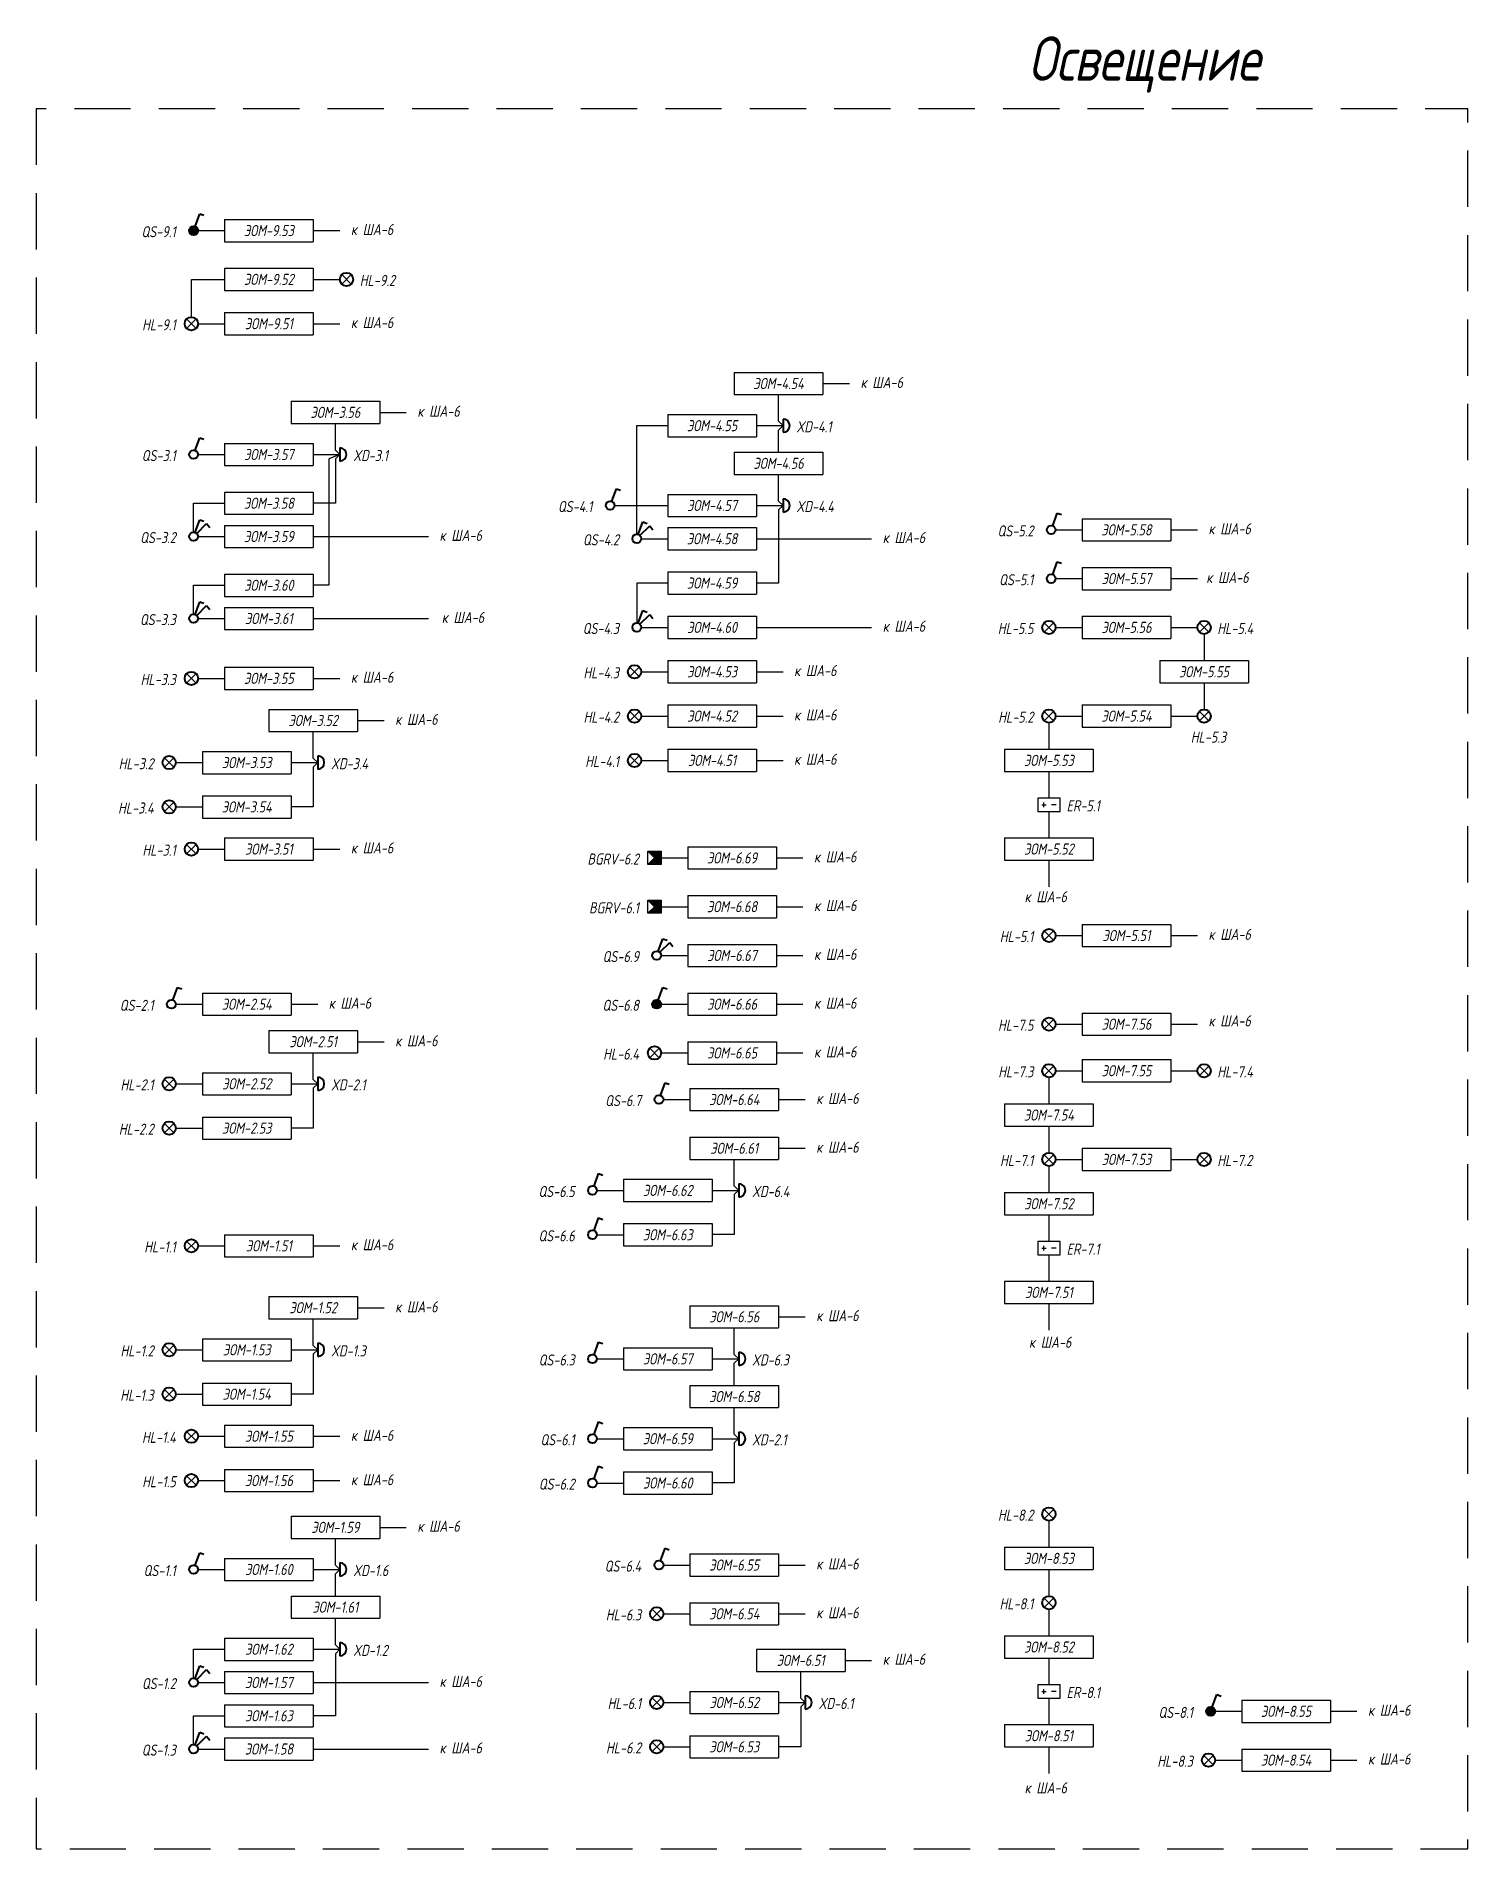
# Model space of a CAD drawing. Header units: millimetres. Extents: x -1048 to 2740, y -712 to 253.
# Drawn here: x -150 to 173, y -711.5 to -302.7 of the extents above; entities that cross this region are included whole.
import ezdxf
from ezdxf.enums import TextEntityAlignment as Align

# ---------------------------------------------------------------- set-up
doc = ezdxf.new("R2010")
doc.units = ezdxf.units.MM
doc.linetypes.add('DASHED', pattern=[19.05, 12.7, -6.35])
doc.layers.add('noprint', color=2, linetype='Continuous', plot=False)
doc.styles.get("Standard").update_dxf_attribs({"font": 'arial.ttf'})
doc.styles.add('ГОСТ-ISOCPEUR', font='isocpeui.ttf', dxfattribs={"width": 0.8})
doc.linetypes.add('12V', pattern='A,12.7,-5.08,["12V",Standard,S=2.54,R=0,X=-2.54,Y=-1.27],-5.08', length=22.86)
doc.linetypes.add('220V_LINE', pattern='A,0.2,-0.05,["~220V",Standard,S=0.1,R=0,X=0,Y=-0.05],-0.4,0.1', length=0.75)

msp = doc.modelspace()

# ---------------------------------------------------------------- texts
at = {"style": 'ГОСТ-ISOCPEUR', "width": 0.8}
for s, p in [('QS-9.1', (-118.5, -348)), ('HL-9.1', (-118.5, -369)), ('QS-3.1', (-118.5, -398.5)), ('QS-4.1', (-24.5, -410)), ('QS-3.2', (-118.5, -417)), ('QS-4.2', (-18.5, -417.5)), ('QS-5.2', (75, -415.5)), ('QS-5.1', (75, -426.5)), ('QS-3.3', (-118.5, -435.5)), ('QS-4.3', (-18.5, -437.5)), ('HL-5.5', (75, -437.5)), ('HL-4.3', (-18.5, -447.5)), ('HL-3.3', (-118.5, -449)), ('HL-4.2', (-18.5, -457.5)), ('HL-5.2', (75, -457.5)), ('HL-5.3', (118.5, -462)), ('HL-3.2', (-123.5, -468)), ('HL-4.1', (-18.5, -467.5)), ('HL-3.4', (-123.5, -478)), ('HL-3.1', (-118.5, -487.5)), ('BGRV-6.2', (-14, -489.5)), ('BGRV-6.1', (-14, -500.5)), ('HL-5.1', (75, -507)), ('QS-6.9', (-14, -511.5)), ('QS-2.1', (-123.5, -522.5)), ('QS-6.8', (-14, -522.5)), ('HL-7.5', (75, -527)), ('HL-6.4', (-14, -533.5)), ('HL-7.3', (75, -537.5)), ('HL-2.1', (-123.5, -540.45)), ('QS-6.7', (-13.5, -544)), ('HL-2.2', (-123.5, -550.45)), ('HL-7.1', (75, -557.5)), ('QS-6.5', (-28.5, -564.5)), ('QS-6.6', (-28.5, -574.5)), ('HL-1.1', (-118.5, -577)), ('HL-1.2', (-123.5, -600.45)), ('QS-6.3', (-28.5, -602.5)), ('HL-1.3', (-123.5, -610.45)), ('HL-1.4', (-118.5, -619.95)), ('QS-6.1', (-28.5, -620.5)), ('HL-1.5', (-118.5, -629.95)), ('QS-6.2', (-28.5, -630.5)), ('HL-8.2', (75, -637.5)), ('QS-1.1', (-118.5, -650)), ('QS-6.4', (-13.5, -649)), ('HL-6.3', (-13.5, -660)), ('HL-8.1', (75, -657.5)), ('QS-1.2', (-118.5, -675.5)), ('HL-6.1', (-13.5, -680)), ('QS-8.1', (111, -682)), ('QS-1.3', (-118.5, -690.5)), ('HL-6.2', (-13.5, -690)), ('HL-8.3', (111, -693))]:
    msp.add_text(s, height=2.5, dxfattribs=at).set_placement(p, align=Align.RIGHT)
for s, p in [('к ША-6', (-79, -347.5)), ('HL-9.2', (-77, -359)), ('к ША-6', (-79, -368.5)), ('к ША-6', (36, -382)), ('к ША-6', (-64, -388.5)), ('XD-4.1', (21.5, -392)), ('XD-3.1', (-78.5, -398.5)), ('XD-4.4', (21.5, -410)), ('к ША-6', (114.5, -415)), ('к ША-6', (-59, -416.5)), ('к ША-6', (41, -417)), ('к ША-6', (114, -426)), ('к ША-6', (-58.5, -435)), ('к ША-6', (41, -437)), ('HL-5.4', (116.5, -437.5)), ('к ША-6', (21, -447)), ('к ША-6', (-79, -448.5)), ('к ША-6', (-69, -458)), ('к ША-6', (21, -457)), ('XD-3.4', (-83.5, -468)), ('к ША-6', (21, -467)), ('ER-5.1', (82.5, -477.5)), ('к ША-6', (-79, -487)), ('к ША-6', (25.5, -489)), ('к ША-6', (25.5, -500)), ('к ША-6', (73, -498)), ('к ША-6', (114.5, -506.5)), ('к ША-6', (25.5, -511)), ('к ША-6', (-84, -522)), ('к ША-6', (25.5, -522)), ('к ША-6', (114.5, -526)), ('к ША-6', (-69, -530.5)), ('к ША-6', (25.5, -533)), ('HL-7.4', (116.5, -537.5)), ('XD-2.1', (-83.5, -540.45)), ('к ША-6', (26, -543.5)), ('к ША-6', (26, -554.5)), ('HL-7.2', (116.5, -557.5)), ('XD-6.4', (11.5, -564.5)), ('к ША-6', (-79, -576.5)), ('ER-7.1', (82.5, -577.5)), ('к ША-6', (-69, -590.5)), ('к ША-6', (26, -592.5)), ('к ША-6', (74, -598.5)), ('XD-1.3', (-83.5, -600.45)), ('XD-6.3', (11.5, -602.5)), ('к ША-6', (-79, -619.5)), ('XD-2.1', (11.5, -620.5)), ('к ША-6', (-79, -629.5)), ('к ША-6', (-64, -640)), ('XD-1.6', (-78.5, -650)), ('к ША-6', (26, -648.5)), ('к ША-6', (26, -659.5)), ('XD-1.2', (-78.5, -668)), ('к ША-6', (41, -670)), ('к ША-6', (-59, -675)), ('XD-6.1', (26.5, -680)), ('ER-8.1', (82.5, -677.5)), ('к ША-6', (150.5, -681.5)), ('к ША-6', (-59, -690)), ('к ША-6', (150.5, -692.5)), ('к ША-6', (73, -699))]:
    msp.add_text(s, height=2.5, dxfattribs=at).set_placement(p)
at = {"layer": 'noprint', "style": 'ГОСТ-ISOCPEUR', "width": 0.8}
msp.add_text('Освещение', height=10, dxfattribs=at).set_placement((126.17, -312.7), align=Align.RIGHT)

# ---------------------------------------------------------------- blocks, each defined once
blk = doc.blocks.new('*T99')
at = {"color": 0, "lineweight": -2}
for p, q in [((0, 0), (20, 0)), ((0, 0), (0, -5)), ((20, 0), (20, -5)), ((0, -5), (20, -5))]:
    blk.add_line(p, q, dxfattribs=at)
at = {"color": 0, "insert": (10, -2.5), "char_height": 2.5, "width": 19, "attachment_point": 5, "style": 'ГОСТ-ISOCPEUR'}
blk.add_mtext('{ЭОМ-1.51}', dxfattribs=at)
blk = doc.blocks.new('коробка коммутационная')
at = {"color": 0, "lineweight": -2}
blk.add_line((0, 3), (0, 0), dxfattribs=at)
blk.add_arc((0, 1.5), 1.5, 270, 90, dxfattribs=at)
blk = doc.blocks.new('*T100')
at = {"color": 0, "lineweight": -2}
for p, q in [((0, 0), (20, 0)), ((0, 0), (0, -5)), ((20, 0), (20, -5)), ((0, -5), (20, -5))]:
    blk.add_line(p, q, dxfattribs=at)
at = {"color": 0, "insert": (10, -2.5), "char_height": 2.5, "width": 19, "attachment_point": 5, "style": 'ГОСТ-ISOCPEUR'}
blk.add_mtext('{ЭОМ-1.52}', dxfattribs=at)
blk = doc.blocks.new('*T101')
at = {"color": 0, "lineweight": -2}
for p, q in [((0, 0), (20, 0)), ((0, 0), (0, -5)), ((20, 0), (20, -5)), ((0, -5), (20, -5))]:
    blk.add_line(p, q, dxfattribs=at)
at = {"color": 0, "insert": (10, -2.5), "char_height": 2.5, "width": 19, "attachment_point": 5, "style": 'ГОСТ-ISOCPEUR'}
blk.add_mtext('{ЭОМ-1.53}', dxfattribs=at)
blk = doc.blocks.new('*T102')
at = {"color": 0, "lineweight": -2}
for p, q in [((0, 0), (20, 0)), ((0, 0), (0, -5)), ((20, 0), (20, -5)), ((0, -5), (20, -5))]:
    blk.add_line(p, q, dxfattribs=at)
at = {"color": 0, "insert": (10, -2.5), "char_height": 2.5, "width": 19, "attachment_point": 5, "style": 'ГОСТ-ISOCPEUR'}
blk.add_mtext('{ЭОМ-1.54}', dxfattribs=at)
blk = doc.blocks.new('*T103')
at = {"color": 0, "lineweight": -2}
for p, q in [((0, 0), (20, 0)), ((0, 0), (0, -5)), ((20, 0), (20, -5)), ((0, -5), (20, -5))]:
    blk.add_line(p, q, dxfattribs=at)
at = {"color": 0, "insert": (10, -2.5), "char_height": 2.5, "width": 19, "attachment_point": 5, "style": 'ГОСТ-ISOCPEUR'}
blk.add_mtext('{ЭОМ-1.55}', dxfattribs=at)
blk = doc.blocks.new('*T104')
at = {"color": 0, "lineweight": -2}
for p, q in [((0, 0), (20, 0)), ((0, 0), (0, -5)), ((20, 0), (20, -5)), ((0, -5), (20, -5))]:
    blk.add_line(p, q, dxfattribs=at)
at = {"color": 0, "insert": (10, -2.5), "char_height": 2.5, "width": 19, "attachment_point": 5, "style": 'ГОСТ-ISOCPEUR'}
blk.add_mtext('{ЭОМ-1.56}', dxfattribs=at)
blk = doc.blocks.new('кнопка 1')
at = {"color": 0, "lineweight": -2}
for p, q in [((0.35, 0.94), (1.39, 3.78)), ((1.39, 3.78), (2.34, 3.45))]:
    blk.add_line(p, q, dxfattribs=at)
blk.add_circle((0, 0), 1, dxfattribs=at)
blk = doc.blocks.new('*T142')
at = {"color": 0, "lineweight": -2}
for p, q in [((0, 0), (20, 0)), ((0, 0), (0, -5)), ((20, 0), (20, -5)), ((0, -5), (20, -5))]:
    blk.add_line(p, q, dxfattribs=at)
at = {"color": 0, "insert": (10, -2.5), "char_height": 2.5, "width": 19, "attachment_point": 5, "style": 'ГОСТ-ISOCPEUR'}
blk.add_mtext('{ЭОМ-1.60}', dxfattribs=at)
blk = doc.blocks.new('*T143')
at = {"color": 0, "lineweight": -2}
for p, q in [((0, 0), (20, 0)), ((0, 0), (0, -5)), ((20, 0), (20, -5)), ((0, -5), (20, -5))]:
    blk.add_line(p, q, dxfattribs=at)
at = {"color": 0, "insert": (10, -2.5), "char_height": 2.5, "width": 19, "attachment_point": 5, "style": 'ГОСТ-ISOCPEUR'}
blk.add_mtext('{ЭОМ-1.57}', dxfattribs=at)
blk = doc.blocks.new('кнопка 2')
at = {"color": 0, "lineweight": -2}
for p, q in [((0.35, 0.94), (1.39, 3.78)), ((0.71, 0.71), (2.93, 2.93)), ((1.39, 3.78), (2.34, 3.45)), ((2.93, 2.93), (3.66, 2))]:
    blk.add_line(p, q, dxfattribs=at)
blk.add_circle((0, 0), 1, dxfattribs=at)
blk = doc.blocks.new('*T144')
at = {"color": 0, "lineweight": -2}
for p, q in [((0, 0), (20, 0)), ((0, 0), (0, -5)), ((20, 0), (20, -5)), ((0, -5), (20, -5))]:
    blk.add_line(p, q, dxfattribs=at)
at = {"color": 0, "insert": (10, -2.5), "char_height": 2.5, "width": 19, "attachment_point": 5, "style": 'ГОСТ-ISOCPEUR'}
blk.add_mtext('{ЭОМ-1.58}', dxfattribs=at)
blk = doc.blocks.new('*T145')
at = {"color": 0, "lineweight": -2}
for p, q in [((0, 0), (20, 0)), ((0, 0), (0, -5)), ((20, 0), (20, -5)), ((0, -5), (20, -5))]:
    blk.add_line(p, q, dxfattribs=at)
at = {"color": 0, "insert": (10, -2.5), "char_height": 2.5, "width": 19, "attachment_point": 5, "style": 'ГОСТ-ISOCPEUR'}
blk.add_mtext('{ЭОМ-2.51}', dxfattribs=at)
blk = doc.blocks.new('*T146')
at = {"color": 0, "lineweight": -2}
for p, q in [((0, 0), (20, 0)), ((0, 0), (0, -5)), ((20, 0), (20, -5)), ((0, -5), (20, -5))]:
    blk.add_line(p, q, dxfattribs=at)
at = {"color": 0, "insert": (10, -2.5), "char_height": 2.5, "width": 19, "attachment_point": 5, "style": 'ГОСТ-ISOCPEUR'}
blk.add_mtext('{ЭОМ-2.52}', dxfattribs=at)
blk = doc.blocks.new('*T147')
at = {"color": 0, "lineweight": -2}
for p, q in [((0, 0), (20, 0)), ((0, 0), (0, -5)), ((20, 0), (20, -5)), ((0, -5), (20, -5))]:
    blk.add_line(p, q, dxfattribs=at)
at = {"color": 0, "insert": (10, -2.5), "char_height": 2.5, "width": 19, "attachment_point": 5, "style": 'ГОСТ-ISOCPEUR'}
blk.add_mtext('{ЭОМ-2.53}', dxfattribs=at)
blk = doc.blocks.new('*T149')
at = {"color": 0, "lineweight": -2}
for p, q in [((0, 0), (20, 0)), ((0, 0), (0, -5)), ((20, 0), (20, -5)), ((0, -5), (20, -5))]:
    blk.add_line(p, q, dxfattribs=at)
at = {"color": 0, "insert": (10, -2.5), "char_height": 2.5, "width": 19, "attachment_point": 5, "style": 'ГОСТ-ISOCPEUR'}
blk.add_mtext('{ЭОМ-1.59}', dxfattribs=at)
blk = doc.blocks.new('*T150')
at = {"color": 0, "lineweight": -2}
for p, q in [((0, 0), (20, 0)), ((0, 0), (0, -5)), ((20, 0), (20, -5)), ((0, -5), (20, -5))]:
    blk.add_line(p, q, dxfattribs=at)
at = {"color": 0, "insert": (10, -2.5), "char_height": 2.5, "width": 19, "attachment_point": 5, "style": 'ГОСТ-ISOCPEUR'}
blk.add_mtext('{ЭОМ-1.61}', dxfattribs=at)
blk = doc.blocks.new('*T151')
at = {"color": 0, "lineweight": -2}
for p, q in [((0, 0), (20, 0)), ((0, 0), (0, -5)), ((20, 0), (20, -5)), ((0, -5), (20, -5))]:
    blk.add_line(p, q, dxfattribs=at)
at = {"color": 0, "insert": (10, -2.5), "char_height": 2.5, "width": 19, "attachment_point": 5, "style": 'ГОСТ-ISOCPEUR'}
blk.add_mtext('{ЭОМ-1.62}', dxfattribs=at)
blk = doc.blocks.new('*T152')
at = {"color": 0, "lineweight": -2}
for p, q in [((0, 0), (20, 0)), ((0, 0), (0, -5)), ((20, 0), (20, -5)), ((0, -5), (20, -5))]:
    blk.add_line(p, q, dxfattribs=at)
at = {"color": 0, "insert": (10, -2.5), "char_height": 2.5, "width": 19, "attachment_point": 5, "style": 'ГОСТ-ISOCPEUR'}
blk.add_mtext('{ЭОМ-1.63}', dxfattribs=at)
blk = doc.blocks.new('*T153')
at = {"color": 0, "lineweight": -2}
for p, q in [((0, 0), (20, 0)), ((0, 0), (0, -5)), ((20, 0), (20, -5)), ((0, -5), (20, -5))]:
    blk.add_line(p, q, dxfattribs=at)
at = {"color": 0, "insert": (10, -2.5), "char_height": 2.5, "width": 19, "attachment_point": 5, "style": 'ГОСТ-ISOCPEUR'}
blk.add_mtext('{ЭОМ-2.54}', dxfattribs=at)
blk = doc.blocks.new('*T155')
at = {"color": 0, "lineweight": -2}
for p, q in [((0, 0), (20, 0)), ((0, 0), (0, -5)), ((20, 0), (20, -5)), ((0, -5), (20, -5))]:
    blk.add_line(p, q, dxfattribs=at)
at = {"color": 0, "insert": (10, -2.5), "char_height": 2.5, "width": 19, "attachment_point": 5, "style": 'ГОСТ-ISOCPEUR'}
blk.add_mtext('{ЭОМ-3.51}', dxfattribs=at)
blk = doc.blocks.new('*T156')
at = {"color": 0, "lineweight": -2}
for p, q in [((0, 0), (20, 0)), ((0, 0), (0, -5)), ((20, 0), (20, -5)), ((0, -5), (20, -5))]:
    blk.add_line(p, q, dxfattribs=at)
at = {"color": 0, "insert": (10, -2.5), "char_height": 2.5, "width": 19, "attachment_point": 5, "style": 'ГОСТ-ISOCPEUR'}
blk.add_mtext('{ЭОМ-3.52}', dxfattribs=at)
blk = doc.blocks.new('*T157')
at = {"color": 0, "lineweight": -2}
for p, q in [((0, 0), (20, 0)), ((0, 0), (0, -5)), ((20, 0), (20, -5)), ((0, -5), (20, -5))]:
    blk.add_line(p, q, dxfattribs=at)
at = {"color": 0, "insert": (10, -2.5), "char_height": 2.5, "width": 19, "attachment_point": 5, "style": 'ГОСТ-ISOCPEUR'}
blk.add_mtext('{ЭОМ-3.53}', dxfattribs=at)
blk = doc.blocks.new('*T158')
at = {"color": 0, "lineweight": -2}
for p, q in [((0, 0), (20, 0)), ((0, 0), (0, -5)), ((20, 0), (20, -5)), ((0, -5), (20, -5))]:
    blk.add_line(p, q, dxfattribs=at)
at = {"color": 0, "insert": (10, -2.5), "char_height": 2.5, "width": 19, "attachment_point": 5, "style": 'ГОСТ-ISOCPEUR'}
blk.add_mtext('{ЭОМ-3.54}', dxfattribs=at)
blk = doc.blocks.new('*T159')
at = {"color": 0, "lineweight": -2}
for p, q in [((0, 0), (20, 0)), ((0, 0), (0, -5)), ((20, 0), (20, -5)), ((0, -5), (20, -5))]:
    blk.add_line(p, q, dxfattribs=at)
at = {"color": 0, "insert": (10, -2.5), "char_height": 2.5, "width": 19, "attachment_point": 5, "style": 'ГОСТ-ISOCPEUR'}
blk.add_mtext('{ЭОМ-3.55}', dxfattribs=at)
blk = doc.blocks.new('*T160')
at = {"color": 0, "lineweight": -2}
for p, q in [((0, 0), (20, 0)), ((0, 0), (0, -5)), ((20, 0), (20, -5)), ((0, -5), (20, -5))]:
    blk.add_line(p, q, dxfattribs=at)
at = {"color": 0, "insert": (10, -2.5), "char_height": 2.5, "width": 19, "attachment_point": 5, "style": 'ГОСТ-ISOCPEUR'}
blk.add_mtext('{ЭОМ-3.57}', dxfattribs=at)
blk = doc.blocks.new('*T161')
at = {"color": 0, "lineweight": -2}
for p, q in [((0, 0), (20, 0)), ((0, 0), (0, -5)), ((20, 0), (20, -5)), ((0, -5), (20, -5))]:
    blk.add_line(p, q, dxfattribs=at)
at = {"color": 0, "insert": (10, -2.5), "char_height": 2.5, "width": 19, "attachment_point": 5, "style": 'ГОСТ-ISOCPEUR'}
blk.add_mtext('{ЭОМ-3.59}', dxfattribs=at)
blk = doc.blocks.new('*T162')
at = {"color": 0, "lineweight": -2}
for p, q in [((0, 0), (20, 0)), ((0, 0), (0, -5)), ((20, 0), (20, -5)), ((0, -5), (20, -5))]:
    blk.add_line(p, q, dxfattribs=at)
at = {"color": 0, "insert": (10, -2.5), "char_height": 2.5, "width": 19, "attachment_point": 5, "style": 'ГОСТ-ISOCPEUR'}
blk.add_mtext('{ЭОМ-3.56}', dxfattribs=at)
blk = doc.blocks.new('*T164')
at = {"color": 0, "lineweight": -2}
for p, q in [((0, 0), (20, 0)), ((0, 0), (0, -5)), ((20, 0), (20, -5)), ((0, -5), (20, -5))]:
    blk.add_line(p, q, dxfattribs=at)
at = {"color": 0, "insert": (10, -2.5), "char_height": 2.5, "width": 19, "attachment_point": 5, "style": 'ГОСТ-ISOCPEUR'}
blk.add_mtext('{ЭОМ-3.58}', dxfattribs=at)
blk = doc.blocks.new('*T165')
at = {"color": 0, "lineweight": -2}
for p, q in [((0, 0), (20, 0)), ((0, 0), (0, -5)), ((20, 0), (20, -5)), ((0, -5), (20, -5))]:
    blk.add_line(p, q, dxfattribs=at)
at = {"color": 0, "insert": (10, -2.5), "char_height": 2.5, "width": 19, "attachment_point": 5, "style": 'ГОСТ-ISOCPEUR'}
blk.add_mtext('{ЭОМ-3.61}', dxfattribs=at)
blk = doc.blocks.new('*T166')
at = {"color": 0, "lineweight": -2}
for p, q in [((0, 0), (20, 0)), ((0, 0), (0, -5)), ((20, 0), (20, -5)), ((0, -5), (20, -5))]:
    blk.add_line(p, q, dxfattribs=at)
at = {"color": 0, "insert": (10, -2.5), "char_height": 2.5, "width": 19, "attachment_point": 5, "style": 'ГОСТ-ISOCPEUR'}
blk.add_mtext('{ЭОМ-3.60}', dxfattribs=at)
blk = doc.blocks.new('*T167')
at = {"color": 0, "lineweight": -2}
for p, q in [((0, 0), (20, 0)), ((0, 0), (0, -5)), ((20, 0), (20, -5)), ((0, -5), (20, -5))]:
    blk.add_line(p, q, dxfattribs=at)
at = {"color": 0, "insert": (10, -2.5), "char_height": 2.5, "width": 19, "attachment_point": 5, "style": 'ГОСТ-ISOCPEUR'}
blk.add_mtext('{ЭОМ-9.51}', dxfattribs=at)
blk = doc.blocks.new('*T168')
at = {"color": 0, "lineweight": -2}
for p, q in [((0, 0), (20, 0)), ((0, 0), (0, -5)), ((20, 0), (20, -5)), ((0, -5), (20, -5))]:
    blk.add_line(p, q, dxfattribs=at)
at = {"color": 0, "insert": (10, -2.5), "char_height": 2.5, "width": 19, "attachment_point": 5, "style": 'ГОСТ-ISOCPEUR'}
blk.add_mtext('{ЭОМ-9.52}', dxfattribs=at)
blk = doc.blocks.new('*T169')
at = {"color": 0, "lineweight": -2}
for p, q in [((0, 0), (20, 0)), ((0, 0), (0, -5)), ((20, 0), (20, -5)), ((0, -5), (20, -5))]:
    blk.add_line(p, q, dxfattribs=at)
at = {"color": 0, "insert": (10, -2.5), "char_height": 2.5, "width": 19, "attachment_point": 5, "style": 'ГОСТ-ISOCPEUR'}
blk.add_mtext('{ЭОМ-9.53}', dxfattribs=at)
blk = doc.blocks.new('кнопка 1 открытая IP44')
at = {"lineweight": -2}
blk.add_hatch(color=0, dxfattribs=at).paths.add_polyline_path([(-1, 0, 1), (1, 0, 1)])
at = {"color": 0, "lineweight": -2}
for p, q in [((0.35, 0.94), (1.39, 3.78)), ((1.39, 3.78), (2.34, 3.45))]:
    blk.add_line(p, q, dxfattribs=at)
blk.add_circle((0, 0), 1, dxfattribs=at)
blk = doc.blocks.new('*T170')
at = {"color": 0, "lineweight": -2}
for p, q in [((0, 0), (20, 0)), ((0, 0), (0, -5)), ((20, 0), (20, -5)), ((0, -5), (20, -5))]:
    blk.add_line(p, q, dxfattribs=at)
at = {"color": 0, "insert": (10, -2.5), "char_height": 2.5, "width": 19, "attachment_point": 5, "style": 'ГОСТ-ISOCPEUR'}
blk.add_mtext('{ЭОМ-4.51}', dxfattribs=at)
blk = doc.blocks.new('*T171')
at = {"color": 0, "lineweight": -2}
for p, q in [((0, 0), (20, 0)), ((0, 0), (0, -5)), ((20, 0), (20, -5)), ((0, -5), (20, -5))]:
    blk.add_line(p, q, dxfattribs=at)
at = {"color": 0, "insert": (10, -2.5), "char_height": 2.5, "width": 19, "attachment_point": 5, "style": 'ГОСТ-ISOCPEUR'}
blk.add_mtext('{ЭОМ-4.52}', dxfattribs=at)
blk = doc.blocks.new('*T172')
at = {"color": 0, "lineweight": -2}
for p, q in [((0, 0), (20, 0)), ((0, 0), (0, -5)), ((20, 0), (20, -5)), ((0, -5), (20, -5))]:
    blk.add_line(p, q, dxfattribs=at)
at = {"color": 0, "insert": (10, -2.5), "char_height": 2.5, "width": 19, "attachment_point": 5, "style": 'ГОСТ-ISOCPEUR'}
blk.add_mtext('{ЭОМ-4.53}', dxfattribs=at)
blk = doc.blocks.new('*T173')
at = {"color": 0, "lineweight": -2}
for p, q in [((0, 0), (20, 0)), ((0, 0), (0, -5)), ((20, 0), (20, -5)), ((0, -5), (20, -5))]:
    blk.add_line(p, q, dxfattribs=at)
at = {"color": 0, "insert": (10, -2.5), "char_height": 2.5, "width": 19, "attachment_point": 5, "style": 'ГОСТ-ISOCPEUR'}
blk.add_mtext('{ЭОМ-4.58}', dxfattribs=at)
blk = doc.blocks.new('*T174')
at = {"color": 0, "lineweight": -2}
for p, q in [((0, 0), (20, 0)), ((0, 0), (0, -5)), ((20, 0), (20, -5)), ((0, -5), (20, -5))]:
    blk.add_line(p, q, dxfattribs=at)
at = {"color": 0, "insert": (10, -2.5), "char_height": 2.5, "width": 19, "attachment_point": 5, "style": 'ГОСТ-ISOCPEUR'}
blk.add_mtext('{ЭОМ-4.54}', dxfattribs=at)
blk = doc.blocks.new('*T175')
at = {"color": 0, "lineweight": -2}
for p, q in [((0, 0), (20, 0)), ((0, 0), (0, -5)), ((20, 0), (20, -5)), ((0, -5), (20, -5))]:
    blk.add_line(p, q, dxfattribs=at)
at = {"color": 0, "insert": (10, -2.5), "char_height": 2.5, "width": 19, "attachment_point": 5, "style": 'ГОСТ-ISOCPEUR'}
blk.add_mtext('{ЭОМ-4.56}', dxfattribs=at)
blk = doc.blocks.new('*T176')
at = {"color": 0, "lineweight": -2}
for p, q in [((0, 0), (20, 0)), ((0, 0), (0, -5)), ((20, 0), (20, -5)), ((0, -5), (20, -5))]:
    blk.add_line(p, q, dxfattribs=at)
at = {"color": 0, "insert": (10, -2.5), "char_height": 2.5, "width": 19, "attachment_point": 5, "style": 'ГОСТ-ISOCPEUR'}
blk.add_mtext('{ЭОМ-4.57}', dxfattribs=at)
blk = doc.blocks.new('*T177')
at = {"color": 0, "lineweight": -2}
for p, q in [((0, 0), (20, 0)), ((0, 0), (0, -5)), ((20, 0), (20, -5)), ((0, -5), (20, -5))]:
    blk.add_line(p, q, dxfattribs=at)
at = {"color": 0, "insert": (10, -2.5), "char_height": 2.5, "width": 19, "attachment_point": 5, "style": 'ГОСТ-ISOCPEUR'}
blk.add_mtext('{ЭОМ-4.55}', dxfattribs=at)
blk = doc.blocks.new('*T178')
at = {"color": 0, "lineweight": -2}
for p, q in [((0, 0), (20, 0)), ((0, 0), (0, -5)), ((20, 0), (20, -5)), ((0, -5), (20, -5))]:
    blk.add_line(p, q, dxfattribs=at)
at = {"color": 0, "insert": (10, -2.5), "char_height": 2.5, "width": 19, "attachment_point": 5, "style": 'ГОСТ-ISOCPEUR'}
blk.add_mtext('{ЭОМ-4.60}', dxfattribs=at)
blk = doc.blocks.new('*T179')
at = {"color": 0, "lineweight": -2}
for p, q in [((0, 0), (20, 0)), ((0, 0), (0, -5)), ((20, 0), (20, -5)), ((0, -5), (20, -5))]:
    blk.add_line(p, q, dxfattribs=at)
at = {"color": 0, "insert": (10, -2.5), "char_height": 2.5, "width": 19, "attachment_point": 5, "style": 'ГОСТ-ISOCPEUR'}
blk.add_mtext('{ЭОМ-6.51}', dxfattribs=at)
blk = doc.blocks.new('*T180')
at = {"color": 0, "lineweight": -2}
for p, q in [((0, 0), (20, 0)), ((0, 0), (0, -5)), ((20, 0), (20, -5)), ((0, -5), (20, -5))]:
    blk.add_line(p, q, dxfattribs=at)
at = {"color": 0, "insert": (10, -2.5), "char_height": 2.5, "width": 19, "attachment_point": 5, "style": 'ГОСТ-ISOCPEUR'}
blk.add_mtext('{ЭОМ-6.52}', dxfattribs=at)
blk = doc.blocks.new('*T181')
at = {"color": 0, "lineweight": -2}
for p, q in [((0, 0), (20, 0)), ((0, 0), (0, -5)), ((20, 0), (20, -5)), ((0, -5), (20, -5))]:
    blk.add_line(p, q, dxfattribs=at)
at = {"color": 0, "insert": (10, -2.5), "char_height": 2.5, "width": 19, "attachment_point": 5, "style": 'ГОСТ-ISOCPEUR'}
blk.add_mtext('{ЭОМ-6.53}', dxfattribs=at)
blk = doc.blocks.new('*T182')
at = {"color": 0, "lineweight": -2}
for p, q in [((0, 0), (20, 0)), ((0, 0), (0, -5)), ((20, 0), (20, -5)), ((0, -5), (20, -5))]:
    blk.add_line(p, q, dxfattribs=at)
at = {"color": 0, "insert": (10, -2.5), "char_height": 2.5, "width": 19, "attachment_point": 5, "style": 'ГОСТ-ISOCPEUR'}
blk.add_mtext('{ЭОМ-6.54}', dxfattribs=at)
blk = doc.blocks.new('*T183')
at = {"color": 0, "lineweight": -2}
for p, q in [((0, 0), (20, 0)), ((0, 0), (0, -5)), ((20, 0), (20, -5)), ((0, -5), (20, -5))]:
    blk.add_line(p, q, dxfattribs=at)
at = {"color": 0, "insert": (10, -2.5), "char_height": 2.5, "width": 19, "attachment_point": 5, "style": 'ГОСТ-ISOCPEUR'}
blk.add_mtext('{ЭОМ-6.55}', dxfattribs=at)
blk = doc.blocks.new('*T184')
at = {"color": 0, "lineweight": -2}
for p, q in [((0, 0), (20, 0)), ((0, 0), (0, -5)), ((20, 0), (20, -5)), ((0, -5), (20, -5))]:
    blk.add_line(p, q, dxfattribs=at)
at = {"color": 0, "insert": (10, -2.5), "char_height": 2.5, "width": 19, "attachment_point": 5, "style": 'ГОСТ-ISOCPEUR'}
blk.add_mtext('{ЭОМ-6.56}', dxfattribs=at)
blk = doc.blocks.new('*T185')
at = {"color": 0, "lineweight": -2}
for p, q in [((0, 0), (20, 0)), ((0, 0), (0, -5)), ((20, 0), (20, -5)), ((0, -5), (20, -5))]:
    blk.add_line(p, q, dxfattribs=at)
at = {"color": 0, "insert": (10, -2.5), "char_height": 2.5, "width": 19, "attachment_point": 5, "style": 'ГОСТ-ISOCPEUR'}
blk.add_mtext('{ЭОМ-6.58}', dxfattribs=at)
blk = doc.blocks.new('*T186')
at = {"color": 0, "lineweight": -2}
for p, q in [((0, 0), (20, 0)), ((0, 0), (0, -5)), ((20, 0), (20, -5)), ((0, -5), (20, -5))]:
    blk.add_line(p, q, dxfattribs=at)
at = {"color": 0, "insert": (10, -2.5), "char_height": 2.5, "width": 19, "attachment_point": 5, "style": 'ГОСТ-ISOCPEUR'}
blk.add_mtext('{ЭОМ-6.57}', dxfattribs=at)
blk = doc.blocks.new('*T187')
at = {"color": 0, "lineweight": -2}
for p, q in [((0, 0), (20, 0)), ((0, 0), (0, -5)), ((20, 0), (20, -5)), ((0, -5), (20, -5))]:
    blk.add_line(p, q, dxfattribs=at)
at = {"color": 0, "insert": (10, -2.5), "char_height": 2.5, "width": 19, "attachment_point": 5, "style": 'ГОСТ-ISOCPEUR'}
blk.add_mtext('{ЭОМ-6.59}', dxfattribs=at)
blk = doc.blocks.new('*T188')
at = {"color": 0, "lineweight": -2}
for p, q in [((0, 0), (20, 0)), ((0, 0), (0, -5)), ((20, 0), (20, -5)), ((0, -5), (20, -5))]:
    blk.add_line(p, q, dxfattribs=at)
at = {"color": 0, "insert": (10, -2.5), "char_height": 2.5, "width": 19, "attachment_point": 5, "style": 'ГОСТ-ISOCPEUR'}
blk.add_mtext('{ЭОМ-6.60}', dxfattribs=at)
blk = doc.blocks.new('*T189')
at = {"color": 0, "lineweight": -2}
for p, q in [((0, 0), (20, 0)), ((0, 0), (0, -5)), ((20, 0), (20, -5)), ((0, -5), (20, -5))]:
    blk.add_line(p, q, dxfattribs=at)
at = {"color": 0, "insert": (10, -2.5), "char_height": 2.5, "width": 19, "attachment_point": 5, "style": 'ГОСТ-ISOCPEUR'}
blk.add_mtext('{ЭОМ-6.61}', dxfattribs=at)
blk = doc.blocks.new('*T190')
at = {"color": 0, "lineweight": -2}
for p, q in [((0, 0), (20, 0)), ((0, 0), (0, -5)), ((20, 0), (20, -5)), ((0, -5), (20, -5))]:
    blk.add_line(p, q, dxfattribs=at)
at = {"color": 0, "insert": (10, -2.5), "char_height": 2.5, "width": 19, "attachment_point": 5, "style": 'ГОСТ-ISOCPEUR'}
blk.add_mtext('{ЭОМ-6.62}', dxfattribs=at)
blk = doc.blocks.new('*T191')
at = {"color": 0, "lineweight": -2}
for p, q in [((0, 0), (20, 0)), ((0, 0), (0, -5)), ((20, 0), (20, -5)), ((0, -5), (20, -5))]:
    blk.add_line(p, q, dxfattribs=at)
at = {"color": 0, "insert": (10, -2.5), "char_height": 2.5, "width": 19, "attachment_point": 5, "style": 'ГОСТ-ISOCPEUR'}
blk.add_mtext('{ЭОМ-6.63}', dxfattribs=at)
blk = doc.blocks.new('*T192')
at = {"color": 0, "lineweight": -2}
for p, q in [((0, 0), (20, 0)), ((0, 0), (0, -5)), ((20, 0), (20, -5)), ((0, -5), (20, -5))]:
    blk.add_line(p, q, dxfattribs=at)
at = {"color": 0, "insert": (10, -2.5), "char_height": 2.5, "width": 19, "attachment_point": 5, "style": 'ГОСТ-ISOCPEUR'}
blk.add_mtext('{ЭОМ-6.64}', dxfattribs=at)
blk = doc.blocks.new('*T193')
at = {"color": 0, "lineweight": -2}
for p, q in [((0, 0), (20, 0)), ((0, 0), (0, -5)), ((20, 0), (20, -5)), ((0, -5), (20, -5))]:
    blk.add_line(p, q, dxfattribs=at)
at = {"color": 0, "insert": (10, -2.5), "char_height": 2.5, "width": 19, "attachment_point": 5, "style": 'ГОСТ-ISOCPEUR'}
blk.add_mtext('{ЭОМ-6.65}', dxfattribs=at)
blk = doc.blocks.new('*T194')
at = {"color": 0, "lineweight": -2}
for p, q in [((0, 0), (20, 0)), ((0, 0), (0, -5)), ((20, 0), (20, -5)), ((0, -5), (20, -5))]:
    blk.add_line(p, q, dxfattribs=at)
at = {"color": 0, "insert": (10, -2.5), "char_height": 2.5, "width": 19, "attachment_point": 5, "style": 'ГОСТ-ISOCPEUR'}
blk.add_mtext('{ЭОМ-6.66}', dxfattribs=at)
blk = doc.blocks.new('ИП')
at = {"color": 0}
for p, q in [((0.86, 1.5), (1.91, 1.5)), ((1.38, 0.97), (1.38, 2.03)), ((4.14, 1.5), (3.09, 1.5))]:
    blk.add_line(p, q, dxfattribs=at)
blk.add_lwpolyline([(0, 0), (5, 0), (5, 3), (0, 3)], close=True, dxfattribs=at)
blk = doc.blocks.new('*T195')
at = {"color": 0, "lineweight": -2}
for p, q in [((0, 0), (20, 0)), ((0, 0), (0, -5)), ((20, 0), (20, -5)), ((0, -5), (20, -5))]:
    blk.add_line(p, q, dxfattribs=at)
at = {"color": 0, "insert": (10, -2.5), "char_height": 2.5, "width": 19, "attachment_point": 5, "style": 'ГОСТ-ISOCPEUR'}
blk.add_mtext('{ЭОМ-8.52}', dxfattribs=at)
blk = doc.blocks.new('*T196')
at = {"color": 0, "lineweight": -2}
for p, q in [((0, 0), (20, 0)), ((0, 0), (0, -5)), ((20, 0), (20, -5)), ((0, -5), (20, -5))]:
    blk.add_line(p, q, dxfattribs=at)
at = {"color": 0, "insert": (10, -2.5), "char_height": 2.5, "width": 19, "attachment_point": 5, "style": 'ГОСТ-ISOCPEUR'}
blk.add_mtext('{ЭОМ-8.51}', dxfattribs=at)
blk = doc.blocks.new('*T197')
at = {"color": 0, "lineweight": -2}
for p, q in [((0, 0), (20, 0)), ((0, 0), (0, -5)), ((20, 0), (20, -5)), ((0, -5), (20, -5))]:
    blk.add_line(p, q, dxfattribs=at)
at = {"color": 0, "insert": (10, -2.5), "char_height": 2.5, "width": 19, "attachment_point": 5, "style": 'ГОСТ-ISOCPEUR'}
blk.add_mtext('{ЭОМ-8.53}', dxfattribs=at)
blk = doc.blocks.new('*T199')
at = {"color": 0, "lineweight": -2}
for p, q in [((0, 0), (20, 0)), ((0, 0), (0, -5)), ((20, 0), (20, -5)), ((0, -5), (20, -5))]:
    blk.add_line(p, q, dxfattribs=at)
at = {"color": 0, "insert": (10, -2.5), "char_height": 2.5, "width": 19, "attachment_point": 5, "style": 'ГОСТ-ISOCPEUR'}
blk.add_mtext('{ЭОМ-8.54}', dxfattribs=at)
blk = doc.blocks.new('*T200')
at = {"color": 0, "lineweight": -2}
for p, q in [((0, 0), (20, 0)), ((0, 0), (0, -5)), ((20, 0), (20, -5)), ((0, -5), (20, -5))]:
    blk.add_line(p, q, dxfattribs=at)
at = {"color": 0, "insert": (10, -2.5), "char_height": 2.5, "width": 19, "attachment_point": 5, "style": 'ГОСТ-ISOCPEUR'}
blk.add_mtext('{ЭОМ-8.55}', dxfattribs=at)
blk = doc.blocks.new('*T201')
at = {"color": 0, "lineweight": -2}
for p, q in [((0, 0), (20, 0)), ((0, 0), (0, -5)), ((20, 0), (20, -5)), ((0, -5), (20, -5))]:
    blk.add_line(p, q, dxfattribs=at)
at = {"color": 0, "insert": (10, -2.5), "char_height": 2.5, "width": 19, "attachment_point": 5, "style": 'ГОСТ-ISOCPEUR'}
blk.add_mtext('{ЭОМ-7.52}', dxfattribs=at)
blk = doc.blocks.new('*T202')
at = {"color": 0, "lineweight": -2}
for p, q in [((0, 0), (20, 0)), ((0, 0), (0, -5)), ((20, 0), (20, -5)), ((0, -5), (20, -5))]:
    blk.add_line(p, q, dxfattribs=at)
at = {"color": 0, "insert": (10, -2.5), "char_height": 2.5, "width": 19, "attachment_point": 5, "style": 'ГОСТ-ISOCPEUR'}
blk.add_mtext('{ЭОМ-7.51}', dxfattribs=at)
blk = doc.blocks.new('*T203')
at = {"color": 0, "lineweight": -2}
for p, q in [((0, 0), (20, 0)), ((0, 0), (0, -5)), ((20, 0), (20, -5)), ((0, -5), (20, -5))]:
    blk.add_line(p, q, dxfattribs=at)
at = {"color": 0, "insert": (10, -2.5), "char_height": 2.5, "width": 19, "attachment_point": 5, "style": 'ГОСТ-ISOCPEUR'}
blk.add_mtext('{ЭОМ-7.54}', dxfattribs=at)
blk = doc.blocks.new('*T204')
at = {"color": 0, "lineweight": -2}
for p, q in [((0, 0), (20, 0)), ((0, 0), (0, -5)), ((20, 0), (20, -5)), ((0, -5), (20, -5))]:
    blk.add_line(p, q, dxfattribs=at)
at = {"color": 0, "insert": (10, -2.5), "char_height": 2.5, "width": 19, "attachment_point": 5, "style": 'ГОСТ-ISOCPEUR'}
blk.add_mtext('{ЭОМ-7.53}', dxfattribs=at)
blk = doc.blocks.new('*T205')
at = {"color": 0, "lineweight": -2}
for p, q in [((0, 0), (20, 0)), ((0, 0), (0, -5)), ((20, 0), (20, -5)), ((0, -5), (20, -5))]:
    blk.add_line(p, q, dxfattribs=at)
at = {"color": 0, "insert": (10, -2.5), "char_height": 2.5, "width": 19, "attachment_point": 5, "style": 'ГОСТ-ISOCPEUR'}
blk.add_mtext('{ЭОМ-7.55}', dxfattribs=at)
blk = doc.blocks.new('*T206')
at = {"color": 0, "lineweight": -2}
for p, q in [((0, 0), (20, 0)), ((0, 0), (0, -5)), ((20, 0), (20, -5)), ((0, -5), (20, -5))]:
    blk.add_line(p, q, dxfattribs=at)
at = {"color": 0, "insert": (10, -2.5), "char_height": 2.5, "width": 19, "attachment_point": 5, "style": 'ГОСТ-ISOCPEUR'}
blk.add_mtext('{ЭОМ-7.56}', dxfattribs=at)
blk = doc.blocks.new('*T207')
at = {"color": 0, "lineweight": -2}
for p, q in [((0, 0), (20, 0)), ((0, 0), (0, -5)), ((20, 0), (20, -5)), ((0, -5), (20, -5))]:
    blk.add_line(p, q, dxfattribs=at)
at = {"color": 0, "insert": (10, -2.5), "char_height": 2.5, "width": 19, "attachment_point": 5, "style": 'ГОСТ-ISOCPEUR'}
blk.add_mtext('{ЭОМ-5.51}', dxfattribs=at)
blk = doc.blocks.new('*T208')
at = {"color": 0, "lineweight": -2}
for p, q in [((0, 0), (20, 0)), ((0, 0), (0, -5)), ((20, 0), (20, -5)), ((0, -5), (20, -5))]:
    blk.add_line(p, q, dxfattribs=at)
at = {"color": 0, "insert": (10, -2.5), "char_height": 2.5, "width": 19, "attachment_point": 5, "style": 'ГОСТ-ISOCPEUR'}
blk.add_mtext('{ЭОМ-5.53}', dxfattribs=at)
blk = doc.blocks.new('*T209')
at = {"color": 0, "lineweight": -2}
for p, q in [((0, 0), (20, 0)), ((0, 0), (0, -5)), ((20, 0), (20, -5)), ((0, -5), (20, -5))]:
    blk.add_line(p, q, dxfattribs=at)
at = {"color": 0, "insert": (10, -2.5), "char_height": 2.5, "width": 19, "attachment_point": 5, "style": 'ГОСТ-ISOCPEUR'}
blk.add_mtext('{ЭОМ-5.52}', dxfattribs=at)
blk = doc.blocks.new('*T210')
at = {"color": 0, "lineweight": -2}
for p, q in [((0, 0), (20, 0)), ((0, 0), (0, -5)), ((20, 0), (20, -5)), ((0, -5), (20, -5))]:
    blk.add_line(p, q, dxfattribs=at)
at = {"color": 0, "insert": (10, -2.5), "char_height": 2.5, "width": 19, "attachment_point": 5, "style": 'ГОСТ-ISOCPEUR'}
blk.add_mtext('{ЭОМ-5.54}', dxfattribs=at)
blk = doc.blocks.new('*T213')
at = {"color": 0, "lineweight": -2}
for p, q in [((0, 0), (20, 0)), ((0, 0), (0, -5)), ((20, 0), (20, -5)), ((0, -5), (20, -5))]:
    blk.add_line(p, q, dxfattribs=at)
at = {"color": 0, "insert": (10, -2.5), "char_height": 2.5, "width": 19, "attachment_point": 5, "style": 'ГОСТ-ISOCPEUR'}
blk.add_mtext('{ЭОМ-5.55}', dxfattribs=at)
blk = doc.blocks.new('*T214')
at = {"color": 0, "lineweight": -2}
for p, q in [((0, 0), (20, 0)), ((0, 0), (0, -5)), ((20, 0), (20, -5)), ((0, -5), (20, -5))]:
    blk.add_line(p, q, dxfattribs=at)
at = {"color": 0, "insert": (10, -2.5), "char_height": 2.5, "width": 19, "attachment_point": 5, "style": 'ГОСТ-ISOCPEUR'}
blk.add_mtext('{ЭОМ-5.56}', dxfattribs=at)
blk = doc.blocks.new('*T249')
at = {"color": 0, "lineweight": -2}
for p, q in [((0, 0), (20, 0)), ((0, 0), (0, -5)), ((20, 0), (20, -5)), ((0, -5), (20, -5))]:
    blk.add_line(p, q, dxfattribs=at)
at = {"color": 0, "insert": (10, -2.5), "char_height": 2.5, "width": 19, "attachment_point": 5, "style": 'ГОСТ-ISOCPEUR'}
blk.add_mtext('{ЭОМ-4.59}', dxfattribs=at)
blk = doc.blocks.new('*T250')
at = {"color": 0, "lineweight": -2}
for p, q in [((0, 0), (20, 0)), ((0, 0), (0, -5)), ((20, 0), (20, -5)), ((0, -5), (20, -5))]:
    blk.add_line(p, q, dxfattribs=at)
at = {"color": 0, "insert": (10, -2.5), "char_height": 2.5, "width": 19, "attachment_point": 5, "style": 'ГОСТ-ISOCPEUR'}
blk.add_mtext('{ЭОМ-5.57}', dxfattribs=at)
blk = doc.blocks.new('*T251')
at = {"color": 0, "lineweight": -2}
for p, q in [((0, 0), (20, 0)), ((0, 0), (0, -5)), ((20, 0), (20, -5)), ((0, -5), (20, -5))]:
    blk.add_line(p, q, dxfattribs=at)
at = {"color": 0, "insert": (10, -2.5), "char_height": 2.5, "width": 19, "attachment_point": 5, "style": 'ГОСТ-ISOCPEUR'}
blk.add_mtext('{ЭОМ-5.58}', dxfattribs=at)
blk = doc.blocks.new('*T252')
at = {"color": 0, "lineweight": -2}
for p, q in [((0, 0), (20, 0)), ((0, 0), (0, -5)), ((20, 0), (20, -5)), ((0, -5), (20, -5))]:
    blk.add_line(p, q, dxfattribs=at)
at = {"color": 0, "insert": (10, -2.5), "char_height": 2.5, "width": 19, "attachment_point": 5, "style": 'ГОСТ-ISOCPEUR'}
blk.add_mtext('{ЭОМ-6.67}', dxfattribs=at)
blk = doc.blocks.new('Охранный датчик')
at = {"lineweight": -2}
blk.add_hatch(color=0, dxfattribs=at).paths.add_polyline_path([(1.5, 1.5), (3, 3), (0, 3), (0, 0), (3, 0)])
at = {"color": 0, "lineweight": -2}
for p, q in [((3, 3), (1.5, 1.5)), ((1.5, 1.5), (3, 0))]:
    blk.add_line(p, q, dxfattribs=at)
blk.add_lwpolyline([(3, 0), (0, 0), (0, 3), (3, 3)], close=True, dxfattribs=at)
blk = doc.blocks.new('*T254')
at = {"color": 0, "lineweight": -2}
for p, q in [((0, 0), (20, 0)), ((0, 0), (0, -5)), ((20, 0), (20, -5)), ((0, -5), (20, -5))]:
    blk.add_line(p, q, dxfattribs=at)
at = {"color": 0, "insert": (10, -2.5), "char_height": 2.5, "width": 19, "attachment_point": 5, "style": 'ГОСТ-ISOCPEUR'}
blk.add_mtext('{ЭОМ-6.68}', dxfattribs=at)
blk = doc.blocks.new('*T255')
at = {"color": 0, "lineweight": -2}
for p, q in [((0, 0), (20, 0)), ((0, 0), (0, -5)), ((20, 0), (20, -5)), ((0, -5), (20, -5))]:
    blk.add_line(p, q, dxfattribs=at)
at = {"color": 0, "insert": (10, -2.5), "char_height": 2.5, "width": 19, "attachment_point": 5, "style": 'ГОСТ-ISOCPEUR'}
blk.add_mtext('{ЭОМ-6.69}', dxfattribs=at)

# ---------------------------------------------------------------- linework, layer by layer
at = {"linetype": '220V_LINE', "ltscale": 8}
for p, q in [((-113.5, -346.5), (-107.5, -346.5)), ((-87.5, -346.5), (-81.5, -346.5)), ((-87.5, -357.5), (-81.5, -357.5)), ((-113.5, -367.5), (-107.5, -367.5)), ((-87.5, -367.5), (-81.5, -367.5)), ((27.5, -381), (33.5, -381)), ((-72.5, -387.5), (-66.5, -387.5)), ((12.5, -390.5), (18.5, -390.5)), ((-113.5, -397), (-107.5, -397)), ((-87.5, -397), (-81.5, -397)), ((-19.5, -408.5), (-7.5, -408.5)), ((12.5, -408.5), (18.5, -408.5)), ((-113.5, -415.5), (-107.5, -415.5)), ((-87.5, -415.5), (-61.5, -415.5)), ((-13.5, -416), (-7.5, -416)), ((12.5, -416), (38.5, -416)), ((80, -414), (86, -414)), ((106, -414), (112, -414)), ((80, -425), (86, -425)), ((106, -425), (112, -425)), ((-113.5, -434), (-107.5, -434)), ((-87.5, -434), (-61.5, -434)), ((-13.5, -436), (-7.5, -436)), ((12.5, -436), (38.5, -436)), ((-113.5, -447.5), (-107.5, -447.5)), ((-87.5, -447.5), (-81.5, -447.5)), ((-13.5, -446), (-7.5, -446)), ((12.5, -446), (18.5, -446)), ((-77.5, -457), (-71.5, -457)), ((-13.5, -456), (-7.5, -456)), ((12.5, -456), (18.5, -456)), ((-13.5, -466), (-7.5, -466)), ((12.5, -466), (18.5, -466)), ((-118.5, -466.5), (-112.5, -466.5)), ((-92.5, -466.5), (-86.5, -466.5)), ((-118.5, -476.5), (-112.5, -476.5)), ((78.5, -477.5), (78.5, -483.5)), ((-113.5, -486), (-107.5, -486)), ((-87.5, -486), (-81.5, -486)), ((-9, -488), (-3, -488)), ((17, -488), (23, -488)), ((78.5, -488.5), (78.5, -494.5)), ((-9, -499), (-3, -499)), ((17, -499), (23, -499)), ((80, -505.5), (86, -505.5)), ((106, -505.5), (112, -505.5)), ((-9, -510), (-3, -510)), ((17, -510), (23, -510)), ((-118.5, -521), (-112.5, -521)), ((-92.5, -521), (-86.5, -521)), ((-9, -521), (-3, -521)), ((17, -521), (23, -521)), ((80, -525.5), (86, -525.5)), ((106, -525.5), (112, -525.5)), ((-77.5, -529.5), (-71.5, -529.5)), ((-9, -532), (-3, -532)), ((17, -532), (23, -532)), ((-118.5, -538.95), (-112.5, -538.95)), ((-92.5, -538.95), (-86.5, -538.95)), ((-8.5, -542.5), (-2.5, -542.5)), ((17.5, -542.5), (23.5, -542.5)), ((-118.5, -548.95), (-112.5, -548.95)), ((17.5, -553.5), (23.5, -553.5)), ((-23.5, -563), (-17.5, -563)), ((2.5, -563), (8.5, -563)), ((-113.5, -575.5), (-107.5, -575.5)), ((-87.5, -575.5), (-81.5, -575.5)), ((-23.5, -573), (-17.5, -573)), ((78.5, -577.5), (78.5, -583.5)), ((78.5, -588.5), (78.5, -594.5)), ((-77.5, -589.5), (-71.5, -589.5)), ((17.5, -591.5), (23.5, -591.5)), ((-118.5, -598.95), (-112.5, -598.95)), ((-92.5, -598.95), (-86.5, -598.95)), ((-23.5, -601), (-17.5, -601)), ((2.5, -601), (8.5, -601)), ((-118.5, -608.95), (-112.5, -608.95)), ((-113.5, -618.45), (-107.5, -618.45)), ((-87.5, -618.45), (-81.5, -618.45)), ((-23.5, -619), (-17.5, -619)), ((2.5, -619), (8.5, -619)), ((-113.5, -628.45), (-107.5, -628.45)), ((-87.5, -628.45), (-81.5, -628.45)), ((-23.5, -629), (-17.5, -629)), ((-72.5, -639), (-66.5, -639)), ((-113.5, -648.5), (-107.5, -648.5)), ((-87.5, -648.5), (-81.5, -648.5)), ((-8.5, -647.5), (-2.5, -647.5)), ((17.5, -647.5), (23.5, -647.5)), ((-8.5, -658.5), (-2.5, -658.5)), ((17.5, -658.5), (23.5, -658.5)), ((-87.5, -666.5), (-81.5, -666.5)), ((32.5, -669), (38.5, -669)), ((-113.5, -674), (-107.5, -674)), ((-87.5, -674), (-61.5, -674)), ((-8.5, -678.5), (-2.5, -678.5)), ((17.5, -678.5), (23.5, -678.5)), ((78.5, -677.5), (78.5, -683.5)), ((116, -680.5), (122, -680.5)), ((142, -680.5), (148, -680.5)), ((-113.5, -689), (-107.5, -689)), ((-87.5, -689), (-61.5, -689)), ((-8.5, -688.5), (-2.5, -688.5)), ((78.5, -688.5), (78.5, -694.5)), ((116, -691.5), (122, -691.5)), ((142, -691.5), (148, -691.5))]:
    msp.add_line(p, q, dxfattribs=at)
at = {"color": 3}
for p, q in [((-78.94, -358.56), (-81.06, -356.44)), ((-81.06, -358.56), (-78.94, -356.44)), ((-113.94, -368.56), (-116.06, -366.44)), ((-116.06, -368.56), (-113.94, -366.44)), ((79.56, -437.06), (77.44, -434.94)), ((77.44, -437.06), (79.56, -434.94)), ((114.56, -437.06), (112.44, -434.94)), ((112.44, -437.06), (114.56, -434.94)), ((-13.94, -447.06), (-16.06, -444.94)), ((-16.06, -447.06), (-13.94, -444.94)), ((-113.94, -448.56), (-116.06, -446.44)), ((-116.06, -448.56), (-113.94, -446.44)), ((-13.94, -457.06), (-16.06, -454.94)), ((-16.06, -457.06), (-13.94, -454.94)), ((79.56, -457.06), (77.44, -454.94)), ((77.44, -457.06), (79.56, -454.94)), ((114.56, -457.06), (112.44, -454.94)), ((112.44, -457.06), (114.56, -454.94)), ((-118.94, -467.56), (-121.06, -465.44)), ((-121.06, -467.56), (-118.94, -465.44)), ((-13.94, -467.06), (-16.06, -464.94)), ((-16.06, -467.06), (-13.94, -464.94)), ((-118.94, -477.56), (-121.06, -475.44)), ((-121.06, -477.56), (-118.94, -475.44)), ((-113.94, -487.06), (-116.06, -484.94)), ((-116.06, -487.06), (-113.94, -484.94)), ((79.56, -506.56), (77.44, -504.44)), ((77.44, -506.56), (79.56, -504.44)), ((79.56, -526.56), (77.44, -524.44)), ((77.44, -526.56), (79.56, -524.44)), ((-9.44, -533.06), (-11.56, -530.94)), ((-11.56, -533.06), (-9.44, -530.94)), ((79.56, -537.06), (77.44, -534.94)), ((77.44, -537.06), (79.56, -534.94)), ((114.56, -537.06), (112.44, -534.94)), ((112.44, -537.06), (114.56, -534.94)), ((-118.94, -540.01), (-121.06, -537.89)), ((-121.06, -540.01), (-118.94, -537.89)), ((-118.94, -550.01), (-121.06, -547.89)), ((-121.06, -550.01), (-118.94, -547.89)), ((79.56, -557.06), (77.44, -554.94)), ((77.44, -557.06), (79.56, -554.94)), ((114.56, -557.06), (112.44, -554.94)), ((112.44, -557.06), (114.56, -554.94)), ((-113.94, -576.56), (-116.06, -574.44)), ((-116.06, -576.56), (-113.94, -574.44)), ((-118.94, -600.01), (-121.06, -597.89)), ((-121.06, -600.01), (-118.94, -597.89)), ((-118.94, -610.01), (-121.06, -607.89)), ((-121.06, -610.01), (-118.94, -607.89)), ((-113.94, -619.51), (-116.06, -617.39)), ((-116.06, -619.51), (-113.94, -617.39)), ((-113.94, -629.51), (-116.06, -627.39)), ((-116.06, -629.51), (-113.94, -627.39)), ((79.56, -637.06), (77.44, -634.94)), ((77.44, -637.06), (79.56, -634.94)), ((-8.94, -659.56), (-11.06, -657.44)), ((-11.06, -659.56), (-8.94, -657.44)), ((79.56, -657.06), (77.44, -654.94)), ((77.44, -657.06), (79.56, -654.94)), ((-8.94, -679.56), (-11.06, -677.44)), ((-11.06, -679.56), (-8.94, -677.44)), ((-8.94, -689.56), (-11.06, -687.44)), ((-11.06, -689.56), (-8.94, -687.44)), ((115.56, -692.56), (113.44, -690.44)), ((113.44, -692.56), (115.56, -690.44))]:
    msp.add_line(p, q, dxfattribs=at)
at = {"linetype": '12V', "ltscale": 0.25}
for p, q in [((80, -436), (86, -436)), ((106, -436), (112, -436)), ((113.5, -437.5), (113.5, -443.5)), ((113.5, -448.5), (113.5, -454.5)), ((78.5, -457.5), (78.5, -463.5)), ((80, -456), (86, -456)), ((106, -456), (112, -456)), ((78.5, -468.5), (78.5, -474.5)), ((78.5, -537.5), (78.5, -543.5)), ((80, -536), (86, -536)), ((106, -536), (112, -536)), ((78.5, -548.5), (78.5, -554.5)), ((80, -556), (86, -556)), ((106, -556), (112, -556)), ((78.5, -557.5), (78.5, -563.5)), ((78.5, -568.5), (78.5, -574.5)), ((78.5, -637.5), (78.5, -643.5)), ((78.5, -648.5), (78.5, -654.5)), ((78.5, -657.5), (78.5, -663.5)), ((78.5, -668.5), (78.5, -674.5))]:
    msp.add_line(p, q, dxfattribs=at)
at = {"linetype": '220V_LINE', "ltscale": 8, "flags": 128}
for points in [[(-115, -366), (-115, -357.5), (-107.5, -357.5)], [(18.5, -390.5), (17.5, -389.5), (17.5, -383.5)], [(-81.5, -397), (-82.5, -396), (-82.5, -390)], [(-14.5, -415), (-14.5, -390.5), (-7.5, -390.5)], [(17.5, -396.5), (17.5, -391.5), (18.5, -390.5)], [(-81.5, -397), (-82.5, -398), (-82.5, -408), (-87.5, -408)], [(-81.5, -397), (-84, -398), (-84, -426.5), (-87.5, -426.5)], [(18.5, -408.5), (17.5, -407.5), (17.5, -401.5)], [(-114.5, -414.5), (-114.5, -408), (-107.5, -408)], [(18.5, -408.5), (17.5, -409.5), (17.5, -426), (12.5, -426)], [(-114.5, -433), (-114.5, -426.5), (-107.5, -426.5)], [(-7.5, -426), (-14.5, -426), (-14.5, -435)], [(-86.5, -466.5), (-87.5, -465.5), (-87.5, -459.5)], [(-86.5, -466.5), (-87.5, -467.5), (-87.5, -476.5), (-92.5, -476.5)], [(-86.5, -538.95), (-87.5, -537.95), (-87.5, -531.95)], [(-86.5, -538.95), (-87.5, -539.95), (-87.5, -548.95), (-92.5, -548.95)], [(8.5, -563), (7.5, -562), (7.5, -556)], [(8.5, -562.95), (7.5, -563.95), (7.5, -572.95), (2.5, -572.95)], [(-86.5, -598.95), (-87.5, -597.95), (-87.5, -591.95)], [(8.5, -601), (7.5, -600), (7.5, -594)], [(-86.5, -598.95), (-87.5, -599.95), (-87.5, -608.95), (-92.5, -608.95)], [(7.5, -607), (7.5, -602), (8.5, -601)], [(8.5, -619), (7.5, -618), (7.5, -612)], [(8.5, -618.95), (7.5, -619.95), (7.5, -628.95), (2.5, -628.95)], [(-81.5, -648.5), (-82.5, -647.5), (-82.5, -641.5)], [(-82.5, -654.5), (-82.5, -649.5), (-81.5, -648.5)], [(-81.5, -666.5), (-82.5, -665.5), (-82.5, -659.5)], [(-114.5, -673), (-114.5, -666.5), (-107.5, -666.5)], [(-81.5, -666.5), (-82.5, -667.5), (-82.5, -681.5), (-87.5, -681.5)], [(23.5, -678.5), (22.5, -677.5), (22.5, -671.5)], [(23.5, -678.5), (22.5, -679.5), (22.5, -688.5), (17.5, -688.5)], [(-114.5, -688), (-114.5, -681.5), (-107.5, -681.5)]]:
    msp.add_lwpolyline(points, dxfattribs=at)
at = {"color": 3, "lineweight": 40}
for centre in [(-80, -357.5), (-115, -367.5), (78.5, -436), (113.5, -436), (-15, -446), (-115, -447.5), (-15, -456), (78.5, -456), (113.5, -456), (-120, -466.5), (-15, -466), (-120, -476.5), (-115, -486), (78.5, -505.5), (78.5, -525.5), (-10.5, -532), (78.5, -536), (113.5, -536), (-120, -538.95), (-120, -548.95), (78.5, -556), (113.5, -556), (-115, -575.5), (-120, -598.95), (-120, -608.95), (-115, -618.45), (-115, -628.45), (78.5, -636), (-10, -658.5), (78.5, -656), (-10, -678.5), (-10, -688.5), (114.5, -691.5)]:
    msp.add_circle(centre, 1.5, dxfattribs=at)
at = {"layer": 'noprint', "linetype": 'DASHED', "flags": 128}
msp.add_lwpolyline([(-150, -319), (-150, -711.5), (173, -711.5), (173, -319)], close=True, dxfattribs=at)

# ---------------------------------------------------------------- block references
at = {"color": 3, "lineweight": 40}
for name, p in [('кнопка 1 открытая IP44', (-114.5, -346.5)), ('кнопка 1', (-114.5, -397)), ('кнопка 1', (-20.5, -408.5)), ('кнопка 2', (-114.5, -415.5)), ('кнопка 2', (-14.5, -416)), ('кнопка 1', (79, -414)), ('кнопка 1', (79, -425)), ('кнопка 2', (-114.5, -434)), ('кнопка 2', (-14.5, -436)), ('кнопка 2', (-10, -510)), ('кнопка 1', (-119.5, -521)), ('кнопка 1 открытая IP44', (-10, -521)), ('кнопка 1', (-24.5, -563)), ('кнопка 1', (-24.5, -573)), ('кнопка 1', (-24.5, -601)), ('кнопка 1', (-24.5, -619)), ('кнопка 1', (-24.5, -629)), ('кнопка 1', (-114.5, -648.5)), ('кнопка 1', (-9.5, -647.5)), ('кнопка 2', (-114.5, -674)), ('кнопка 1 открытая IP44', (115, -680.5)), ('кнопка 2', (-114.5, -689))]:
    msp.add_blockref(name, p, dxfattribs=at)
for name, p in [('*T169', (-107.5, -344)), ('*T168', (-107.5, -355)), ('*T167', (-107.5, -365)), ('*T174', (7.5, -378.5)), ('*T162', (-92.5, -385)), ('*T177', (-7.5, -388)), ('*T160', (-107.5, -394.5)), ('*T175', (7.5, -396.5)), ('*T164', (-107.5, -405.5)), ('*T176', (-7.5, -406)), ('*T251', (86, -411.5)), ('*T161', (-107.5, -413)), ('*T173', (-7.5, -413.5)), ('*T166', (-107.5, -424)), ('*T249', (-7.5, -423.5)), ('*T250', (86, -422.5)), ('*T165', (-107.5, -431.5)), ('*T178', (-7.5, -433.5)), ('*T214', (86, -433.5)), ('*T159', (-107.5, -445)), ('*T172', (-7.5, -443.5)), ('*T213', (103.5, -443.5)), ('*T171', (-7.5, -453.5)), ('*T210', (86, -453.5)), ('*T156', (-97.5, -454.5)), ('*T157', (-112.5, -464)), ('*T170', (-7.5, -463.5)), ('*T208', (68.5, -463.5)), ('*T158', (-112.5, -474)), ('*T155', (-107.5, -483.5)), ('*T255', (-3, -485.5)), ('*T209', (68.5, -483.5)), ('*T254', (-3, -496.5)), ('*T207', (86, -503)), ('*T252', (-3, -507.5)), ('*T153', (-112.5, -518.5)), ('*T194', (-3, -518.5)), ('*T206', (86, -523)), ('*T145', (-97.5, -526.95)), ('*T193', (-3, -529.5)), ('*T205', (86, -533.5)), ('*T146', (-112.5, -536.45)), ('*T192', (-2.5, -540)), ('*T203', (68.5, -543.5)), ('*T147', (-112.5, -546.45)), ('*T189', (-2.5, -551)), ('*T204', (86, -553.5)), ('*T190', (-17.5, -560.5)), ('*T201', (68.5, -563.5)), ('*T191', (-17.5, -570.5)), ('*T99', (-107.5, -573)), ('*T202', (68.5, -583.5)), ('*T100', (-97.5, -586.95)), ('*T184', (-2.5, -589)), ('*T101', (-112.5, -596.45)), ('*T186', (-17.5, -598.5)), ('*T102', (-112.5, -606.45)), ('*T185', (-2.5, -607)), ('*T103', (-107.5, -615.95)), ('*T187', (-17.5, -616.5)), ('*T104', (-107.5, -625.95)), ('*T188', (-17.5, -626.5)), ('*T149', (-92.5, -636.5)), ('*T183', (-2.5, -645)), ('*T197', (68.5, -643.5)), ('*T142', (-107.5, -646)), ('*T150', (-92.5, -654.5)), ('*T182', (-2.5, -656)), ('*T151', (-107.5, -664)), ('*T195', (68.5, -663.5)), ('*T179', (12.5, -666.5)), ('*T143', (-107.5, -671.5)), ('*T180', (-2.5, -676)), ('*T200', (122, -678)), ('*T152', (-107.5, -679)), ('*T144', (-107.5, -686.5)), ('*T181', (-2.5, -686)), ('*T196', (68.5, -683.5)), ('*T199', (122, -689))]:
    msp.add_blockref(name, p)
at = {"lineweight": 40}
for name, p in [('коробка коммутационная', (18.5, -392)), ('коробка коммутационная', (-81.5, -398.5)), ('коробка коммутационная', (18.5, -410)), ('коробка коммутационная', (-86.5, -468)), ('ИП', (76, -477.5)), ('коробка коммутационная', (-86.5, -540.45)), ('коробка коммутационная', (8.5, -564.5)), ('ИП', (76, -577.5)), ('коробка коммутационная', (-86.5, -600.45)), ('коробка коммутационная', (8.5, -602.5)), ('коробка коммутационная', (8.5, -620.5)), ('коробка коммутационная', (-81.5, -650)), ('коробка коммутационная', (-81.5, -668)), ('ИП', (76, -677.5)), ('коробка коммутационная', (23.5, -680))]:
    msp.add_blockref(name, p, dxfattribs=at)
at = {"color": 1, "rotation": 180}
for p in [(-9, -486.5), (-9, -497.5)]:
    msp.add_blockref('Охранный датчик', p, dxfattribs=at)
at = {"color": 1, "lineweight": 40}
msp.add_blockref('кнопка 1', (-9.5, -542.5), dxfattribs=at)

msp.set_redraw_order([(e.dxf.handle, doc.entitydb.next_handle()) for e in msp.query("TEXT MTEXT ATTDEF DIMENSION ARC_DIMENSION")])  # texts and dimensions are drawn at this point

doc.saveas('drawing.dxf')
